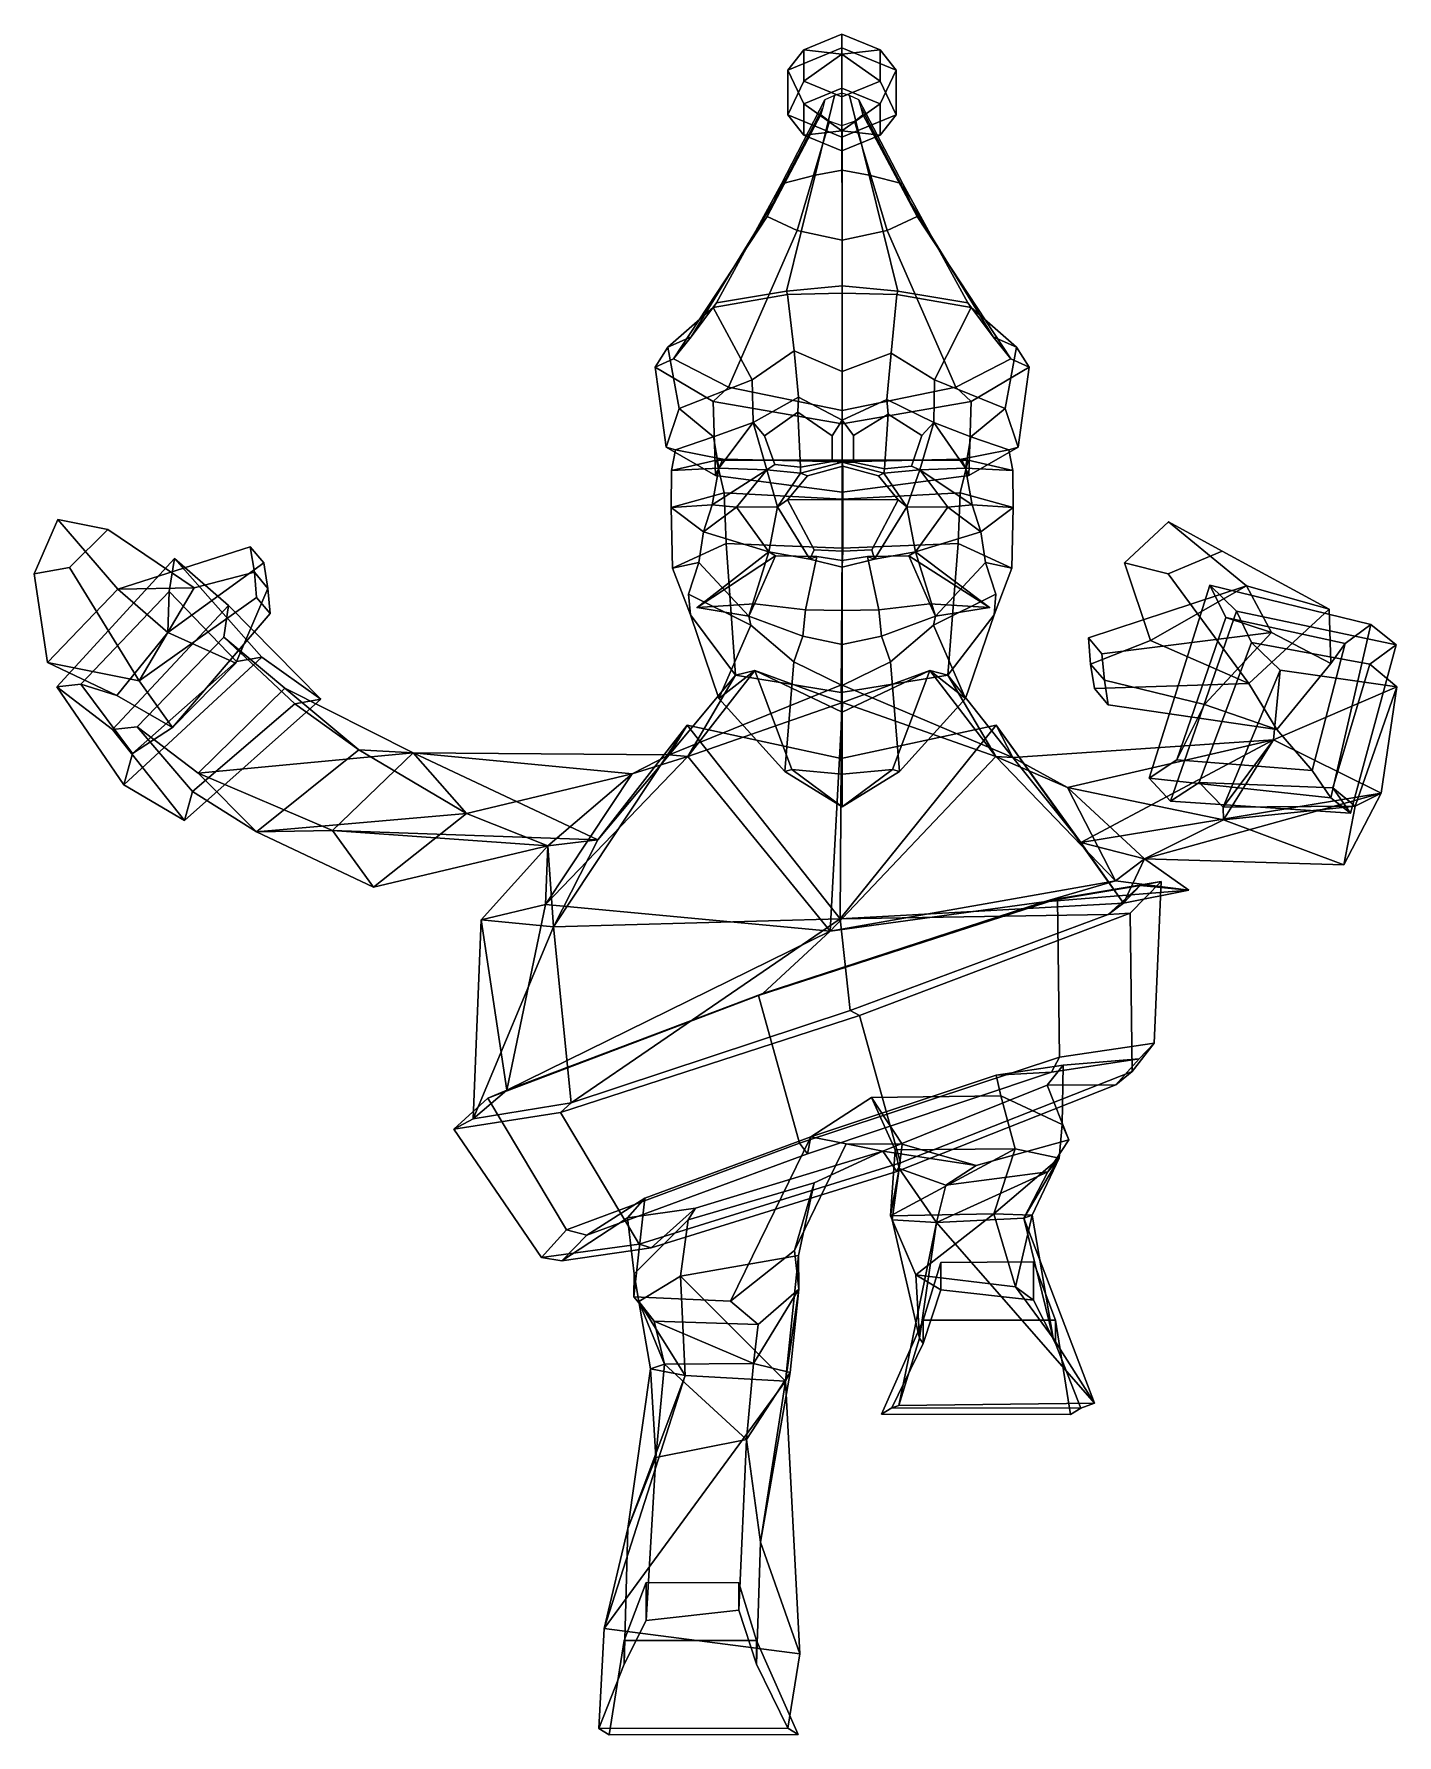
# Model space of a CAD drawing. Extents: x -288 to 196, y -153 to 451.
import ezdxf

# ---------------------------------------------------------------- set-up
doc = ezdxf.new("R2010")
doc.units = 0

msp = doc.modelspace()

# ---------------------------------------------------------------- linework, layer by layer
for p in [(-52.668579, 247.617767, 96.495125), (51.33799, 247.617767, 96.495125)]:
    msp.add_point(p)
for points in [[(-14.747749, 445.761719, -3.387651), (-1.138858, 451.35321, -8.332438), (-1.138855, 446.386841, -23.282644), (-20.384754, 438.479309, -16.289707)], [(-1.138861, 444.146057, 6.052904), (-1.138858, 451.35321, -8.332438), (-14.747749, 445.761719, -3.387651)], [(-1.138861, 444.146057, 6.052904), (12.470064, 445.761719, -3.38765), (-1.138858, 451.35321, -8.332438)], [(12.470064, 445.761719, -3.38765), (18.107038, 438.479309, -16.289709), (-1.138855, 446.386841, -23.282644), (-1.138858, 451.35321, -8.332438)], [(-20.384758, 422.664246, -2.303797), (-14.747752, 434.578796, 6.501842), (-14.747749, 445.761719, -3.387651), (-20.384754, 438.479309, -16.289707)], [(-14.747746, 426.564758, -25.095312), (-20.384754, 438.479309, -16.289707), (-1.138855, 446.386841, -23.282644), (-1.138853, 432.156189, -30.040098)], [(-14.747752, 434.578796, 6.501842), (-1.138861, 444.146057, 6.052904), (-14.747749, 445.761719, -3.387651)], [(-1.138862, 428.987366, 11.44659), (-1.138861, 444.146057, 6.052904), (-14.747752, 434.578796, 6.501842)], [(-1.138862, 428.987366, 11.44659), (12.470061, 434.578796, 6.501844), (-1.138861, 444.146057, 6.052904)], [(12.470061, 434.578796, 6.501844), (12.470064, 445.761719, -3.38765), (-1.138861, 444.146057, 6.052904)], [(12.470066, 426.564758, -25.09531), (-1.138853, 432.156189, -30.040098), (-1.138855, 446.386841, -23.282644), (18.107038, 438.479309, -16.289709)], [(18.107035, 422.664246, -2.303798), (18.107038, 438.479309, -16.289709), (12.470064, 445.761719, -3.38765), (12.470061, 434.578796, 6.501844)], [(-20.384758, 422.664246, -2.303797), (-20.384754, 438.479309, -16.289707), (-14.747746, 426.564758, -25.095312), (-14.747747, 415.381836, -15.205818)], [(18.107035, 422.664246, -2.303798), (12.470064, 415.381836, -15.205817), (12.470066, 426.564758, -25.09531), (18.107038, 438.479309, -16.289709)], [(-3.844269, 429.449036, 3.303799), (-7.18477, 428.023621, 1.674303), (-22.653879, 398.105835, 42.420883), (-10.72352, 401.213318, 48.494129)], [(-1.138861, 414.756775, 4.689116), (-1.138862, 428.987366, 11.44659), (-14.747752, 434.578796, 6.501842), (-20.384758, 422.664246, -2.303797)], [(-1.138864, 416.997437, -24.646378), (-14.747746, 426.564758, -25.095312), (-1.138853, 432.156189, -30.040098)], [(-1.148847, 430.280945, 4.254773), (-3.844269, 429.449036, 3.303799), (-10.72352, 401.213318, 48.494129), (-1.097013, 403.026855, 52.038467)], [(-1.148847, 430.280945, 4.254773), (-1.097013, 403.026855, 52.038467), (8.529494, 401.213318, 48.494129), (1.546575, 429.449036, 3.303799)], [(-1.138864, 416.997437, -24.646378), (-1.138853, 432.156189, -30.040098), (12.470066, 426.564758, -25.09531)], [(-1.138861, 414.756775, 4.689116), (18.107035, 422.664246, -2.303798), (12.470061, 434.578796, 6.501844), (-1.138862, 428.987366, 11.44659)], [(1.546575, 429.449036, 3.303799), (8.529494, 401.213318, 48.494129), (20.459852, 398.105835, 42.420883), (4.887075, 428.023621, 1.674304)], [(-7.934785, 425.087585, -1.681902), (-8.621446, 422.719299, -4.389161), (-27.784863, 386.542542, 19.821829), (-25.332506, 391.705383, 29.912014)], [(-7.18477, 428.023621, 1.674303), (-7.934785, 425.087585, -1.681902), (-25.332506, 391.705383, 29.912014), (-22.653879, 398.105835, 42.420883)], [(-14.747747, 415.381836, -15.205818), (-14.747746, 426.564758, -25.095312), (-1.138864, 416.997437, -24.646378)], [(12.470064, 415.381836, -15.205817), (-1.138864, 416.997437, -24.646378), (12.470066, 426.564758, -25.09531)], [(4.887075, 428.023621, 1.674304), (20.459852, 398.105835, 42.420883), (23.138477, 391.705383, 29.912016), (5.63709, 425.087585, -1.681902)], [(5.63709, 425.087585, -1.681902), (23.138477, 391.705383, 29.912016), (25.590841, 386.542542, 19.821831), (6.323752, 422.719299, -4.38916)], [(-8.621446, 422.719299, -4.389161), (-5.620501, 420.404175, -7.035555), (-17.067202, 381.495667, 9.958443), (-27.784863, 386.542542, 19.821829)], [(-1.138861, 414.756775, 4.689116), (-20.384758, 422.664246, -2.303797), (-14.747747, 415.381836, -15.205818), (-1.138857, 409.790405, -10.261071)], [(-5.620501, 420.404175, -7.035555), (-1.148848, 418.844543, -8.818427), (-1.097015, 378.095764, 3.31356), (-17.067202, 381.495667, 9.958443)], [(3.322804, 420.404175, -7.035554), (14.873173, 381.495667, 9.958444), (-1.097015, 378.095764, 3.31356), (-1.148848, 418.844543, -8.818427)], [(-1.138861, 414.756775, 4.689116), (-1.138857, 409.790405, -10.261071), (12.470064, 415.381836, -15.205817), (18.107035, 422.664246, -2.303798)], [(6.323752, 422.719299, -4.38916), (25.590841, 386.542542, 19.821831), (14.873173, 381.495667, 9.958444), (3.322804, 420.404175, -7.035554)], [(-1.138857, 409.790405, -10.261071), (-14.747747, 415.381836, -15.205818), (-1.138864, 416.997437, -24.646378)], [(-1.138857, 409.790405, -10.261071), (-1.138864, 416.997437, -24.646378), (12.470064, 415.381836, -15.205817)], [(-45.717583, 355.840546, 77.554733), (-20.857279, 360.020477, 89.832497), (-10.72352, 401.213318, 48.494129), (-22.653879, 398.105835, 42.420883)], [(-1.069016, 361.828613, 97.04435), (-1.097013, 403.026855, 52.038467), (-10.72352, 401.213318, 48.494129), (-20.857279, 360.020477, 89.832497)], [(-1.069016, 361.828613, 97.04435), (18.719244, 360.020477, 89.832497), (8.529494, 401.213318, 48.494129), (-1.097013, 403.026855, 52.038467)], [(43.579559, 355.840546, 77.554733), (20.459852, 398.105835, 42.420883), (8.529494, 401.213318, 48.494129), (18.719244, 360.020477, 89.832497)], [(-54.758118, 343.795868, 51.998314), (-45.717583, 355.840546, 77.554733), (-22.653879, 398.105835, 42.420883), (-25.332506, 391.705383, 29.912014)], [(52.620087, 343.795868, 51.998314), (23.138477, 391.705383, 29.912016), (20.459852, 398.105835, 42.420883), (43.579559, 355.840546, 77.554733)], [(-61.028057, 335.960693, 30.15493), (-54.758118, 343.795868, 51.998314), (-25.332506, 391.705383, 29.912014), (-27.784863, 386.542542, 19.821829)], [(58.890026, 335.960663, 30.154932), (25.590841, 386.542542, 19.821831), (23.138477, 391.705383, 29.912016), (52.620087, 343.795868, 51.998314)], [(-41.440144, 325.861786, 11.048038), (-61.028057, 335.960693, 30.15493), (-27.784863, 386.542542, 19.821829), (-17.067202, 381.495667, 9.958443)], [(-1.069017, 317.599823, -6.626317), (-41.440144, 325.861786, 11.048038), (-17.067202, 381.495667, 9.958443), (-1.097015, 378.095764, 3.31356)], [(-1.069017, 317.599823, -6.626317), (-1.097015, 378.095764, 3.31356), (14.873173, 381.495667, 9.958444), (39.302105, 325.861786, 11.048039)], [(39.302105, 325.861786, 11.048039), (14.873173, 381.495667, 9.958444), (25.590841, 386.542542, 19.821831), (58.890026, 335.960663, 30.154932)], [(-20.468615, 358.788269, 95.089874), (-20.857279, 360.020477, 89.832497), (-45.717583, 355.840546, 77.554733), (-46.959934, 354.136505, 82.608559)], [(-18.111788, 338.780548, 103.46283), (-20.468615, 358.788269, 95.089874), (-46.959934, 354.136505, 82.608559), (-33.052525, 328.480988, 94.219299)], [(-1.069016, 359.276642, 101.231583), (-1.069016, 361.828613, 97.04435), (-20.857279, 360.020477, 89.832497), (-20.468615, 358.788269, 95.089874)], [(-1.069017, 331.463074, 109.265305), (-1.069016, 359.276642, 101.231583), (-20.468615, 358.788269, 95.089874), (-18.111788, 338.780548, 103.46283)], [(-1.069017, 331.463074, 109.265305), (16.37748, 338.006409, 103.692444), (18.33058, 358.788269, 95.089874), (-1.069016, 359.276642, 101.231583)], [(-1.069016, 359.276642, 101.231583), (18.33058, 358.788269, 95.089874), (18.719244, 360.020477, 89.832497), (-1.069016, 361.828613, 97.04435)], [(16.37748, 338.006409, 103.692444), (31.78653, 328.480988, 94.219307), (44.821911, 354.136475, 82.608559), (18.33058, 358.788269, 95.089874)], [(18.33058, 358.788269, 95.089874), (44.821911, 354.136475, 82.608559), (43.579559, 355.840546, 77.554733), (18.719244, 360.020477, 89.832497)], [(-46.959934, 354.136505, 82.608559), (-45.717583, 355.840546, 77.554733), (-54.758118, 343.795868, 51.998314), (-63.056797, 340.102905, 54.190037)], [(-33.052525, 328.480988, 94.219299), (-46.959934, 354.136505, 82.608559), (-63.056797, 340.102905, 54.190037), (-59.009731, 318.334412, 77.345871)], [(31.78653, 328.480988, 94.219307), (56.871704, 318.334412, 77.345871), (60.918762, 340.102905, 54.190037), (44.821911, 354.136475, 82.608559)], [(44.821911, 354.136475, 82.608559), (60.918762, 340.102905, 54.190037), (52.620087, 343.795868, 51.998314), (43.579559, 355.840546, 77.554733)], [(-63.056797, 340.102905, 54.190037), (-54.758118, 343.795868, 51.998314), (-61.028057, 335.960693, 30.15493), (-67.582481, 332.978943, 29.309856)], [(-59.009731, 318.334412, 77.345871), (-63.056797, 340.102905, 54.190037), (-67.582481, 332.978943, 29.309856), (-63.583149, 304.574371, 42.081844)], [(-18.111788, 338.780548, 103.46283), (-33.052525, 328.480988, 94.219299), (-32.759815, 313.374146, 94.662704), (-16.543098, 322.322662, 106.206978)], [(-1.069017, 331.463074, 109.265305), (-18.111788, 338.780548, 103.46283), (-16.543098, 322.322662, 106.206978), (-1.069017, 314.173157, 108.67173)], [(60.918762, 340.102905, 54.190037), (65.444458, 332.978943, 29.309856), (58.890026, 335.960663, 30.154932), (52.620087, 343.795868, 51.998314)], [(56.871704, 318.334412, 77.345871), (61.445118, 304.574371, 42.081844), (65.444458, 332.978943, 29.309856), (60.918762, 340.102905, 54.190037)], [(-67.582481, 332.978943, 29.309856), (-61.028057, 335.960693, 30.15493), (-41.440144, 325.861786, 11.048038), (-46.968861, 320.814484, 8.572451)], [(-63.583149, 304.574371, 42.081844), (-67.582481, 332.978943, 29.309856), (-46.968861, 320.814484, 8.572451), (-46.073532, 294.512146, 17.78824)], [(-1.069017, 331.463074, 109.265305), (-1.069017, 314.173157, 108.67173), (14.808784, 321.521881, 106.252899), (16.37748, 338.006409, 103.692444)], [(16.37748, 338.006409, 103.692444), (14.808784, 321.521881, 106.252899), (31.493816, 313.374146, 94.662704), (31.78653, 328.480988, 94.219307)], [(65.444458, 332.978943, 29.309856), (44.830826, 320.814484, 8.572451), (39.302105, 325.861786, 11.048039), (58.890026, 335.960663, 30.154932)], [(61.445118, 304.574371, 42.081844), (43.935501, 294.512146, 17.78824), (44.830826, 320.814484, 8.572451), (65.444458, 332.978943, 29.309856)], [(-46.844193, 308.169922, 78.31768), (-32.759815, 313.374146, 94.662704), (-33.052525, 328.480988, 94.219299), (-59.009731, 318.334412, 77.345871)], [(44.706158, 308.169922, 78.31768), (56.871704, 318.334412, 77.345871), (31.78653, 328.480988, 94.219307), (31.493816, 313.374146, 94.662704)], [(-46.968861, 320.814484, 8.572451), (-41.440144, 325.861786, 11.048038), (-1.069017, 317.599823, -6.626317), (-1.069017, 312.838928, -9.962154)], [(-46.073532, 294.512146, 17.78824), (-46.968861, 320.814484, 8.572451), (-1.069017, 312.838928, -9.962154), (-1.069018, 288.616241, -1.082322)], [(-16.801947, 316.950287, 104.469688), (-16.543098, 322.322662, 106.206978), (-32.759815, 313.374146, 94.662704), (-28.739079, 308.581573, 94.654114)], [(-16.801947, 316.950287, 104.469688), (-4.654072, 308.5784, 106.095718), (-1.069017, 314.173157, 108.67173), (-16.543098, 322.322662, 106.206978)], [(43.935501, 294.512146, 17.78824), (-1.069018, 288.616241, -1.082322), (-1.069017, 312.838928, -9.962154), (44.830826, 320.814484, 8.572451)], [(44.830826, 320.814484, 8.572451), (-1.069017, 312.838928, -9.962154), (-1.069017, 317.599823, -6.626317), (39.302105, 325.861786, 11.048039)], [(15.315656, 316.255127, 104.268639), (14.808784, 321.521881, 106.252899), (-1.069017, 314.173157, 108.67173), (2.969175, 308.697662, 106.276031)], [(15.315656, 316.255127, 104.268639), (27.235001, 308.70105, 92.15062), (31.493816, 313.374146, 94.662704), (14.808784, 321.521881, 106.252899)], [(-59.009731, 318.334412, 77.345871), (-63.583149, 304.574371, 42.081844), (-60.277607, 303.565399, 41.778156), (-46.844193, 308.169922, 78.31768)], [(-15.902589, 297.457184, 102.64016), (-16.801947, 316.950287, 104.469688), (-28.739079, 308.581573, 94.654114), (-24.992077, 298.391724, 97.547935)], [(-4.654072, 308.5784, 106.095718), (-16.801947, 316.950287, 104.469688), (-15.902589, 297.457184, 102.64016), (-4.654072, 299.461121, 106.939919)], [(2.969175, 308.697662, 106.276031), (2.969175, 299.193054, 107.318275), (13.998642, 296.844788, 102.009949), (15.315656, 316.255127, 104.268639)], [(13.998642, 296.844788, 102.009949), (23.560966, 297.84082, 95.723228), (27.235001, 308.70105, 92.15062), (15.315656, 316.255127, 104.268639)], [(56.871704, 318.334412, 77.345871), (44.706158, 308.169922, 78.31768), (58.13958, 303.565399, 41.778156), (61.445118, 304.574371, 42.081844)], [(-44.871441, 297.111633, 78.655991), (-32.759815, 313.374146, 94.662704), (-46.844193, 308.169922, 78.31768)], [(-27.829548, 296.551025, 98.549278), (-32.759815, 313.374146, 94.662704), (-44.871441, 297.111633, 78.655991)], [(-24.992077, 298.391724, 97.547935), (-28.739079, 308.581573, 94.654114), (-32.759815, 313.374146, 94.662704), (-27.829548, 296.551025, 98.549278)], [(-4.654072, 299.461121, 106.939919), (-1.069017, 299.213715, 110.144325), (-1.069017, 314.173157, 108.67173), (-4.654072, 308.5784, 106.095718)], [(2.969175, 299.193054, 107.318275), (2.969175, 308.697662, 106.276031), (-1.069017, 314.173157, 108.67173), (-1.069017, 299.213715, 110.144325)], [(23.560966, 297.84082, 95.723228), (26.563551, 296.551025, 98.549278), (31.493816, 313.374146, 94.662704), (27.235001, 308.70105, 92.15062)], [(26.563551, 296.551025, 98.549278), (42.733402, 297.111633, 78.655991), (31.493816, 313.374146, 94.662704)], [(42.733402, 297.111633, 78.655991), (44.706158, 308.169922, 78.31768), (31.493816, 313.374146, 94.662704)], [(-63.583149, 304.574371, 42.081844), (-46.073532, 294.512146, 17.78824), (-43.487404, 300.243988, 15.735246), (-60.277607, 303.565399, 41.778156)], [(-46.844193, 308.169922, 78.31768), (-60.277607, 303.565399, 41.778156), (-61.782017, 296.295502, 42.462151), (-44.871441, 297.111633, 78.655991)], [(-61.782017, 296.295502, 42.462151), (-60.277607, 303.565399, 41.778156), (-43.487404, 300.243988, 15.735246), (-45.799767, 299.974884, 12.67251)], [(61.445118, 304.574371, 42.081844), (58.13958, 303.565399, 41.778156), (41.349373, 300.243988, 15.735247), (43.935501, 294.512146, 17.78824)], [(59.643982, 296.295532, 42.462151), (43.661728, 299.974915, 12.67251), (41.349373, 300.243988, 15.735247), (58.13958, 303.565399, 41.778156)], [(44.706158, 308.169922, 78.31768), (42.733402, 297.111633, 78.655991), (59.643982, 296.295532, 42.462151), (58.13958, 303.565399, 41.778156)], [(-61.803799, 283.101563, 44.641083), (-61.782017, 296.295502, 42.462151), (-45.799767, 299.974884, 12.67251), (-43.054989, 288.277832, 11.188781)], [(-44.871441, 297.111633, 78.655991), (-61.782017, 296.295502, 42.462151), (-61.803799, 283.101563, 44.641083), (-47.31321, 284.012482, 78.504814)], [(-47.31321, 284.012482, 78.504814), (-27.829548, 296.551025, 98.549278), (-44.871441, 297.111633, 78.655991)], [(-38.659233, 283.19574, 101.72583), (-27.829548, 296.551025, 98.549278), (-47.31321, 284.012482, 78.504814)], [(-46.073532, 294.512146, 17.78824), (-1.069018, 288.616241, -1.082322), (-1.069018, 299.3396, -1.298312), (-43.487404, 300.243988, 15.735246)], [(-45.799767, 299.974884, 12.67251), (-43.487404, 300.243988, 15.735246), (-1.069018, 299.3396, -1.298312), (-1.069017, 299.900726, -2.405132)], [(-43.054989, 288.277832, 11.188781), (-45.799767, 299.974884, 12.67251), (-1.069017, 299.900726, -2.405132), (-1.069017, 286.024506, -0.945824)], [(-38.659233, 283.19574, 101.72583), (-24.027473, 283.349091, 104.760262), (-27.829548, 296.551025, 98.549278)], [(-15.902589, 297.457184, 102.64016), (-24.992077, 298.391724, 97.547935), (-27.829548, 296.551025, 98.549278), (-15.869698, 295.270142, 104.835991)], [(-24.027473, 283.349091, 104.760262), (-15.869698, 295.270142, 104.835991), (-27.829548, 296.551025, 98.549278)], [(-0.810635, 286.010437, 128.666168), (-0.810635, 297.827362, 124.536148), (-13.43351, 294.393097, 121.01963), (-20.509838, 285.828766, 122.216965)], [(-15.902589, 297.457184, 102.64016), (-15.869698, 295.270142, 104.835991), (-1.069017, 299.213715, 110.144325), (-4.654072, 299.461121, 106.939919)], [(-0.810635, 297.827362, 124.536148), (-1.069017, 299.213715, 110.144325), (-15.869698, 295.270142, 104.835991), (-13.43351, 294.393097, 121.01963)], [(43.935501, 294.512146, 17.78824), (41.349373, 300.243988, 15.735247), (-1.069018, 299.3396, -1.298312), (-1.069018, 288.616241, -1.082322)], [(43.661728, 299.974915, 12.67251), (-1.069017, 299.900726, -2.405132), (-1.069018, 299.3396, -1.298312), (41.349373, 300.243988, 15.735247)], [(40.916954, 288.277832, 11.188781), (-1.069017, 286.024506, -0.945824), (-1.069017, 299.900726, -2.405132), (43.661728, 299.974915, 12.67251)], [(-0.810635, 297.827362, 124.536148), (11.812237, 294.393097, 121.01963), (13.731661, 295.270142, 104.835991), (-1.069017, 299.213715, 110.144325)], [(13.998642, 296.844788, 102.009949), (2.969175, 299.193054, 107.318275), (-1.069017, 299.213715, 110.144325), (13.731661, 295.270142, 104.835991)], [(-0.810635, 286.010437, 128.666168), (18.888565, 285.828766, 122.216965), (11.812237, 294.393097, 121.01963), (-0.810635, 297.827362, 124.536148)], [(13.998642, 296.844788, 102.009949), (13.731661, 295.270142, 104.835991), (26.563551, 296.551025, 98.549278), (23.560966, 297.84082, 95.723228)], [(21.889439, 283.349091, 104.760262), (26.563551, 296.551025, 98.549278), (13.731661, 295.270142, 104.835991)], [(36.521198, 283.19574, 101.72583), (26.563551, 296.551025, 98.549278), (21.889439, 283.349091, 104.760262)], [(45.175179, 284.012482, 78.504814), (42.733402, 297.111633, 78.655991), (26.563551, 296.551025, 98.549278)], [(36.521198, 283.19574, 101.72583), (45.175179, 284.012482, 78.504814), (26.563551, 296.551025, 98.549278)], [(59.665768, 283.101593, 44.641083), (40.916954, 288.277832, 11.188781), (43.661728, 299.974915, 12.67251), (59.643982, 296.295532, 42.462151)], [(42.733402, 297.111633, 78.655991), (45.175179, 284.012482, 78.504814), (59.665768, 283.101593, 44.641083), (59.643982, 296.295532, 42.462151)], [(-20.509838, 285.828766, 122.216965), (-13.43351, 294.393097, 121.01963), (-15.869698, 295.270142, 104.835991), (-24.027473, 283.349091, 104.760262)], [(18.888565, 285.828766, 122.216965), (21.889439, 283.349091, 104.760262), (13.731661, 295.270142, 104.835991), (11.812237, 294.393097, 121.01963)], [(-61.367443, 261.547302, 46.003769), (-61.803799, 283.101563, 44.641083), (-43.054989, 288.277832, 11.188781), (-42.262272, 270.290161, 14.099627)], [(-42.262272, 270.290161, 14.099627), (-43.054989, 288.277832, 11.188781), (-1.069017, 286.024506, -0.945824), (-1.069017, 268.664459, 3.485335)], [(-11.08551, 268.08078, 117.381271), (-20.509838, 285.828766, 122.216965), (-24.027473, 283.349091, 104.760262), (-12.535479, 264.762024, 104.511536)], [(-0.810635, 267.559296, 122.611298), (-0.810635, 286.010437, 128.666168), (-20.509838, 285.828766, 122.216965), (-11.08551, 268.08078, 117.381271)], [(40.124237, 270.290161, 14.099627), (-1.069017, 268.664459, 3.485335), (-1.069017, 286.024506, -0.945824), (40.916954, 288.277832, 11.188781)], [(-0.810635, 267.559296, 122.611298), (9.464239, 268.08078, 117.381271), (18.888565, 285.828766, 122.216965), (-0.810635, 286.010437, 128.666168)], [(9.464239, 268.08078, 117.381271), (10.397443, 264.762024, 104.511536), (21.889439, 283.349091, 104.760262), (18.888565, 285.828766, 122.216965)], [(59.229416, 261.547302, 46.003769), (40.124237, 270.290161, 14.099627), (40.916954, 288.277832, 11.188781), (59.665768, 283.101593, 44.641083)], [(-275.769165, 261.802704, 198.19313), (-262.103607, 275.246155, 195.602539), (-279.905426, 278.871155, 184.102692), (-288.344147, 259.531281, 178.596954)], [(-288.344147, 259.531281, 178.596954), (-279.905426, 278.871155, 184.102692), (-258.574219, 254.056427, 123.275063), (-283.584869, 228.08551, 127.684525)], [(-262.103607, 275.246155, 195.602539), (-231.450821, 254.609863, 155.16098), (-258.574219, 254.056427, 123.275063), (-279.905426, 278.871155, 184.102692)], [(-47.31321, 284.012482, 78.504814), (-61.803799, 283.101563, 44.641083), (-50.379284, 274.489105, 77.948036)], [(-51.985027, 263.559204, 78.12674), (-50.379284, 274.489105, 77.948036), (-61.803799, 283.101563, 44.641083), (-61.367443, 261.547302, 46.003769)], [(-50.379284, 274.489105, 77.948036), (-38.659233, 283.19574, 101.72583), (-47.31321, 284.012482, 78.504814)], [(-27.162613, 267.382416, 98.608398), (-38.659233, 283.19574, 101.72583), (-50.379284, 274.489105, 77.948036)], [(-27.162613, 267.382416, 98.608398), (-24.027473, 283.349091, 104.760262), (-38.659233, 283.19574, 101.72583)], [(-12.535479, 264.762024, 104.511536), (-24.027473, 283.349091, 104.760262), (-27.162613, 267.382416, 98.608398)], [(10.397443, 264.762024, 104.511536), (25.024578, 267.382416, 98.608398), (21.889439, 283.349091, 104.760262)], [(25.024578, 267.382416, 98.608398), (36.521198, 283.19574, 101.72583), (21.889439, 283.349091, 104.760262)], [(25.024578, 267.382416, 98.608398), (48.241253, 274.489105, 77.948036), (36.521198, 283.19574, 101.72583)], [(48.241253, 274.489105, 77.948036), (45.175179, 284.012482, 78.504814), (36.521198, 283.19574, 101.72583)], [(45.175179, 284.012482, 78.504814), (48.241253, 274.489105, 77.948036), (59.665768, 283.101593, 44.641083)], [(49.846996, 263.559204, 78.12674), (59.229416, 261.547302, 46.003769), (59.665768, 283.101593, 44.641083), (48.241253, 274.489105, 77.948036)], [(-275.769165, 261.802704, 198.19313), (-250.907883, 221.553528, 147.986649), (-231.450821, 254.609863, 155.16098), (-262.103607, 275.246155, 195.602539)], [(-51.985027, 263.559204, 78.12674), (-34.270622, 244.556458, 104.917747), (-27.162613, 267.382416, 98.608398), (-50.379284, 274.489105, 77.948036)], [(49.846996, 263.559204, 78.12674), (48.241253, 274.489105, 77.948036), (25.024578, 267.382416, 98.608398), (32.132587, 244.556458, 104.917747)], [(114.81337, 259.533447, 195.054016), (133.997208, 267.580902, 184.352692), (114.962326, 277.994202, 182.163727), (99.242805, 263.477661, 184.275085)], [(99.242805, 263.477661, 184.275085), (114.962326, 277.994202, 182.163727), (142.657928, 255.247375, 123.118614), (108.576363, 235.914459, 137.862564)], [(133.997208, 267.580902, 184.352692), (172.062271, 246.956665, 142.768356), (142.657928, 255.247375, 123.118614), (114.962326, 277.994202, 182.163727)], [(-211.473557, 269.196808, 155.876053), (-206.619278, 263.474396, 145.333176), (-240.815399, 238.679932, 94.680847), (-258.574219, 254.056427, 123.275063)], [(-209.94931, 260.117035, 162.548706), (-211.473557, 269.196808, 155.876053), (-258.574219, 254.056427, 123.275063), (-231.450821, 254.609863, 155.16098)], [(-209.94931, 260.117035, 162.548706), (-205.202423, 254.349243, 151.958649), (-206.619278, 263.474396, 145.333176), (-211.473557, 269.196808, 155.876053)], [(-55.038902, 244.935669, 50.112881), (-61.367443, 261.547302, 46.003769), (-42.262272, 270.290161, 14.099627), (-39.009762, 223.490479, 31.855993)], [(-24.796423, 265.961761, 112.608627), (-27.162613, 267.382416, 98.608398), (-52.668579, 247.617767, 96.495125)], [(-52.668579, 247.617767, 96.495125), (-27.162613, 267.382416, 98.608398), (-34.270622, 244.556458, 104.917747)], [(-32.273624, 248.913055, 115.00264), (-24.796423, 265.961761, 112.608627), (-52.668579, 247.617767, 96.495125)], [(-39.009762, 223.490479, 31.855993), (-42.262272, 270.290161, 14.099627), (-1.069017, 268.664459, 3.485335), (-1.403216, 217.401123, 8.88728)], [(-10.099052, 265.699493, 112.725739), (-24.796423, 265.961761, 112.608627), (-32.273624, 248.913055, 115.00264), (-14.060005, 246.721741, 123.670204)], [(-24.796423, 265.961761, 112.608627), (-10.099052, 265.699493, 112.725739), (-12.535479, 264.762024, 104.511536), (-27.162613, 267.382416, 98.608398)], [(-0.810635, 267.559296, 122.611298), (-11.08551, 268.08078, 117.381271), (-12.535479, 264.762024, 104.511536), (-1.069017, 261.97467, 110.43103)], [(36.4743, 223.490479, 31.855993), (-1.403216, 217.401123, 8.88728), (-1.069017, 268.664459, 3.485335), (40.124237, 270.290161, 14.099627)], [(-0.810635, 267.559296, 122.611298), (-1.069017, 261.97467, 110.43103), (10.397443, 264.762024, 104.511536), (9.464239, 268.08078, 117.381271)], [(22.658388, 265.961761, 112.608627), (25.024578, 267.382416, 98.608398), (10.397443, 264.762024, 104.511536), (7.961018, 265.699493, 112.725739)], [(7.961018, 265.699493, 112.725739), (11.921968, 246.721741, 123.670204), (30.13559, 248.913055, 115.00264), (22.658388, 265.961761, 112.608627)], [(22.658388, 265.961761, 112.608627), (51.33799, 247.617767, 96.495125), (25.024578, 267.382416, 98.608398)], [(30.13559, 248.913055, 115.00264), (51.33799, 247.617767, 96.495125), (22.658388, 265.961761, 112.608627)], [(51.33799, 247.617767, 96.495125), (32.132587, 244.556458, 104.917747), (25.024578, 267.382416, 98.608398)], [(52.900867, 244.935669, 50.112881), (36.4743, 223.490479, 31.855993), (40.124237, 270.290161, 14.099627), (59.229416, 261.547302, 46.003769)], [(114.81337, 259.533447, 195.054016), (143.522354, 220.534424, 145.925156), (172.062271, 246.956665, 142.768356), (133.997208, 267.580902, 184.352692)], [(-275.769165, 261.802704, 198.19313), (-288.344147, 259.531281, 178.596954), (-283.584869, 228.08551, 127.684525), (-250.907883, 221.553528, 147.986649)], [(-280.203278, 219.366577, 78.364578), (-238.446838, 265.026306, 84.359428), (-219.163513, 248.265076, 64.442665), (-260.411713, 204.246582, 56.531212)], [(-280.203278, 219.366577, 78.364578), (-271.640839, 220.357666, 85.811096), (-240.293137, 253.273956, 90.974953), (-238.446838, 265.026306, 84.359428)], [(-209.199234, 251.145508, 168.840729), (-209.94931, 260.117035, 162.548706), (-231.450821, 254.609863, 155.16098), (-250.907883, 221.553528, 147.986649)], [(-205.202423, 254.349243, 151.958649), (-216.614319, 227.844574, 116.66465), (-240.815399, 238.679932, 94.680847), (-206.619278, 263.474396, 145.333176)], [(-207.312332, 229.918701, 140.248749), (-238.446838, 265.026306, 84.359428), (-240.293137, 253.273956, 90.974953), (-216.42041, 228.351715, 132.693039)], [(-186.329834, 214.97113, 119.426476), (-219.163513, 248.265076, 64.442665), (-238.446838, 265.026306, 84.359428), (-207.312332, 229.918701, 140.248749)], [(-209.199234, 251.145508, 168.840729), (-204.340591, 245.40213, 158.262619), (-205.202423, 254.349243, 151.958649), (-209.94931, 260.117035, 162.548706)], [(-55.038902, 244.935669, 50.112881), (-55.708252, 252.301147, 81.29702), (-51.985027, 263.559204, 78.12674), (-61.367443, 261.547302, 46.003769)], [(-51.985027, 263.559204, 78.12674), (-55.708252, 252.301147, 81.29702), (-33.587452, 241.334717, 95.906563), (-34.270622, 244.556458, 104.917747)], [(-14.060005, 246.721741, 123.670204), (-1.069017, 246.51825, 124.353912), (-1.069017, 264.285461, 115.474304), (-10.099052, 265.699493, 112.725739)], [(-1.069017, 264.285461, 115.474304), (-1.069017, 261.97467, 110.43103), (-12.535479, 264.762024, 104.511536), (-10.099052, 265.699493, 112.725739)], [(11.921968, 246.721741, 123.670204), (7.961018, 265.699493, 112.725739), (-1.069017, 264.285461, 115.474304), (-1.069017, 246.51825, 124.353912)], [(-1.069017, 264.285461, 115.474304), (7.961018, 265.699493, 112.725739), (10.397443, 264.762024, 104.511536), (-1.069017, 261.97467, 110.43103)], [(49.846996, 263.559204, 78.12674), (32.132587, 244.556458, 104.917747), (31.449415, 241.334717, 95.906563), (53.570225, 252.301147, 81.29702)], [(52.900867, 244.935669, 50.112881), (59.229416, 261.547302, 46.003769), (49.846996, 263.559204, 78.12674), (53.570225, 252.301147, 81.29702)], [(114.81337, 259.533447, 195.054016), (99.242805, 263.477661, 184.275085), (108.576363, 235.914459, 137.862564), (143.522354, 220.534424, 145.925156)], [(-283.584869, 228.08551, 127.684525), (-258.574219, 254.056427, 123.275063), (-240.815399, 238.679932, 94.680847), (-258.862518, 216.339233, 97.815727)], [(-204.340591, 245.40213, 158.262619), (-239.160172, 204.954956, 117.534859), (-216.614319, 227.844574, 116.66465), (-205.202423, 254.349243, 151.958649)], [(86.464455, 236.825989, 126.78949), (142.657928, 255.247375, 123.118614), (151.533401, 238.677826, 95.590393), (91.247467, 231.080444, 116.226669)], [(87.240479, 227.503143, 133.252609), (108.576363, 235.914459, 137.862564), (142.657928, 255.247375, 123.118614), (86.464455, 236.825989, 126.78949)], [(115.685158, 178.808197, 86.129944), (108.016624, 186.955139, 117.308189), (129.669708, 255.578156, 105.161583), (139.085342, 246.270813, 75.595001)], [(108.016624, 186.955139, 117.308189), (117.946182, 193.494995, 118.373848), (135.32196, 244.017334, 109.598999), (129.669708, 255.578156, 105.161583)], [(186.848862, 241.53363, 125.102592), (195.805389, 234.278442, 94.051697), (139.085342, 246.270813, 75.595001), (129.669708, 255.578156, 105.161583)], [(186.848862, 241.53363, 125.102592), (129.669708, 255.578156, 105.161583), (135.32196, 244.017334, 109.598999), (177.667572, 234.842316, 124.278702)], [(172.062271, 246.956665, 142.768356), (172.642227, 227.663879, 112.87365), (151.533401, 238.677826, 95.590393), (142.657928, 255.247375, 123.118614)], [(-258.862518, 216.339233, 97.815727), (-240.815399, 238.679932, 94.680847), (-240.293137, 253.273956, 90.974953), (-271.640839, 220.357666, 85.811096)], [(-260.411713, 204.246582, 56.531212), (-219.163513, 248.265076, 64.442665), (-220.864258, 237.057007, 70.808945), (-251.729446, 205.216736, 64.106773)], [(-209.199234, 251.145508, 168.840729), (-250.907883, 221.553528, 147.986649), (-239.160172, 204.954956, 117.534859), (-204.340591, 245.40213, 158.262619)], [(-216.614319, 227.844574, 116.66465), (-216.42041, 228.351715, 132.693039), (-240.293137, 253.273956, 90.974953), (-240.815399, 238.679932, 94.680847)], [(-186.329834, 214.97113, 119.426476), (-195.606812, 213.3414, 111.7547), (-220.864258, 237.057007, 70.808945), (-219.163513, 248.265076, 64.442665)], [(-33.587452, 241.334717, 95.906563), (-55.708252, 252.301147, 81.29702), (-55.038902, 244.935669, 50.112881), (-44.960835, 215.288208, 66.107307)], [(-34.270622, 244.556458, 104.917747), (-32.273624, 248.913055, 115.00264), (-52.668579, 247.617767, 96.495125)], [(-14.060005, 246.721741, 123.670204), (-32.273624, 248.913055, 115.00264), (-34.270622, 244.556458, 104.917747), (-15.061632, 237.422699, 113.76458)], [(11.921968, 246.721741, 123.670204), (12.923595, 237.422699, 113.76458), (32.132587, 244.556458, 104.917747), (30.13559, 248.913055, 115.00264)], [(32.132587, 244.556458, 104.917747), (51.33799, 247.617767, 96.495125), (30.13559, 248.913055, 115.00264)], [(31.449415, 241.334717, 95.906563), (42.8228, 215.288208, 66.107307), (52.900867, 244.935669, 50.112881), (53.570225, 252.301147, 81.29702)], [(-44.960835, 215.288208, 66.107307), (-55.038902, 244.935669, 50.112881), (-39.009762, 223.490479, 31.855993), (-32.124359, 225.22522, 60.032959)], [(-18.243927, 228.271179, 115.812431), (-15.061632, 237.422699, 113.76458), (-34.270622, 244.556458, 104.917747), (-33.587452, 241.334717, 95.906563)], [(-1.069017, 246.51825, 124.353912), (-14.060005, 246.721741, 123.670204), (-15.061632, 237.422699, 113.76458), (-1.069017, 234.455902, 119.235947)], [(-1.069017, 246.51825, 124.353912), (-1.069017, 234.455902, 119.235947), (12.923595, 237.422699, 113.76458), (11.921968, 246.721741, 123.670204)], [(16.105888, 228.271179, 115.812431), (31.449415, 241.334717, 95.906563), (32.132587, 244.556458, 104.917747), (12.923595, 237.422699, 113.76458)], [(42.8228, 215.288208, 66.107307), (30.063101, 225.22522, 60.032959), (36.4743, 223.490479, 31.855993), (52.900867, 244.935669, 50.112881)], [(115.685158, 178.808197, 86.129944), (139.085342, 246.270813, 75.595001), (144.413681, 235.190643, 79.823685), (125.809547, 185.431335, 87.227821)], [(127.768745, 213.083801, 100.30571), (151.533401, 238.677826, 95.590393), (135.32196, 244.017334, 109.598999), (117.946182, 193.494995, 118.373848)], [(172.642227, 227.663879, 112.87365), (177.667572, 234.842316, 124.278702), (135.32196, 244.017334, 109.598999), (151.533401, 238.677826, 95.590393)], [(195.805389, 234.278442, 94.051697), (186.506683, 227.454224, 93.229149), (144.413681, 235.190643, 79.823685), (139.085342, 246.270813, 75.595001)], [(143.522354, 220.534424, 145.925156), (153.475113, 204.25531, 118.60672), (172.642227, 227.663879, 112.87365), (172.062271, 246.956665, 142.768356)], [(-251.729446, 205.216736, 64.106773), (-220.864258, 237.057007, 70.808945), (-199.156097, 218.937439, 48.277103), (-230.014435, 188.704224, 40.436428)], [(-199.156097, 218.937439, 48.277103), (-220.864258, 237.057007, 70.808945), (-195.606812, 213.3414, 111.7547), (-172.907852, 196.971313, 88.919716)], [(-21.429052, 189.286682, 97.859222), (-18.243927, 228.271179, 115.812431), (-33.587452, 241.334717, 95.906563), (-44.960835, 215.288208, 66.107307)], [(-1.069017, 219.92572, 122.178642), (-1.069017, 234.455902, 119.235947), (-15.061632, 237.422699, 113.76458), (-18.243927, 228.271179, 115.812431)], [(-1.069017, 219.92572, 122.178642), (16.105888, 228.271179, 115.812431), (12.923595, 237.422699, 113.76458), (-1.069017, 234.455902, 119.235947)], [(19.291016, 189.286682, 97.859222), (42.8228, 215.288208, 66.107307), (31.449415, 241.334717, 95.906563), (16.105888, 228.271179, 115.812431)], [(87.240479, 227.503143, 133.252609), (86.464455, 236.825989, 126.78949), (91.247467, 231.080444, 116.226669), (92.144745, 221.786438, 122.706627)], [(88.670738, 218.752594, 139.735107), (143.522354, 220.534424, 145.925156), (108.576363, 235.914459, 137.862564), (87.240479, 227.503143, 133.252609)], [(92.144745, 221.786438, 122.706627), (91.247467, 231.080444, 116.226669), (151.533401, 238.677826, 95.590393), (127.768745, 213.083801, 100.30571)], [(172.636475, 179.958008, 137.622284), (186.848862, 241.53363, 125.102592), (177.667572, 234.842316, 124.278702), (165.953842, 189.616211, 133.381104)], [(179.596008, 174.542511, 104.608757), (195.805389, 234.278442, 94.051697), (186.848862, 241.53363, 125.102592), (172.636475, 179.958008, 137.622284)], [(-234.827194, 171.942993, 103.907219), (-186.329834, 214.97113, 119.426476), (-207.312332, 229.918701, 140.248749), (-256.442993, 184.624146, 127.136551)], [(-256.442993, 184.624146, 127.136551), (-207.312332, 229.918701, 140.248749), (-216.42041, 228.351715, 132.693039), (-253.384232, 195.669342, 122.179344)], [(154.572083, 225.3284, 46.555233), (134.385223, 176.637207, 53.260509), (125.809547, 185.431335, 87.227821), (144.413681, 235.190643, 79.823685)], [(186.506683, 227.454224, 93.229149), (196.146515, 219.396851, 59.367054), (154.572083, 225.3284, 46.555233), (144.413681, 235.190643, 79.823685)], [(153.475113, 204.25531, 118.60672), (165.953842, 189.616211, 133.381104), (177.667572, 234.842316, 124.278702), (172.642227, 227.663879, 112.87365)], [(179.596008, 174.542511, 104.608757), (173.397125, 183.476135, 100.680984), (186.506683, 227.454224, 93.229149), (195.805389, 234.278442, 94.051697)], [(-250.907883, 221.553528, 147.986649), (-283.584869, 228.08551, 127.684525), (-258.862518, 216.339233, 97.815727), (-239.160172, 204.954956, 117.534859)], [(-239.160172, 204.954956, 117.534859), (-253.384232, 195.669342, 122.179344), (-216.42041, 228.351715, 132.693039), (-216.614319, 227.844574, 116.66465)], [(-55.961658, 194.65387, 59.291286), (-32.124359, 225.22522, 60.032959), (-39.009762, 223.490479, 31.855993)], [(-0.992238, 213.816345, 67.180084), (-32.124359, 225.22522, 60.032959), (-55.961658, 194.65387, 59.291286)], [(-21.429052, 189.286682, 97.859222), (-44.960835, 215.288208, 66.107307), (-32.124359, 225.22522, 60.032959), (-19.010107, 189.978943, 81.952538)], [(-19.010107, 189.978943, 81.952538), (-32.124359, 225.22522, 60.032959), (-1.069017, 210.3815, 56.009388), (-1.069017, 188.344818, 77.656464)], [(-1.069017, 210.3815, 56.009388), (-32.124359, 225.22522, 60.032959), (-0.992238, 213.816345, 67.180084)], [(-1.069017, 176.769531, 101.101158), (-1.069017, 219.92572, 122.178642), (-18.243927, 228.271179, 115.812431), (-21.429052, 189.286682, 97.859222)], [(-1.069017, 176.769531, 101.101158), (19.291016, 189.286682, 97.859222), (16.105888, 228.271179, 115.812431), (-1.069017, 219.92572, 122.178642)], [(16.87207, 189.978943, 81.952538), (-1.069017, 188.344818, 77.656464), (-1.069017, 210.3815, 56.009388), (30.063101, 225.22522, 60.032959)], [(-1.069017, 210.3815, 56.009388), (-0.992238, 213.816345, 67.180084), (30.063101, 225.22522, 60.032959)], [(-0.992238, 213.816345, 67.180084), (53.588142, 194.65387, 59.291286), (30.063101, 225.22522, 60.032959)], [(19.291016, 189.286682, 97.859222), (16.87207, 189.978943, 81.952538), (30.063101, 225.22522, 60.032959), (42.8228, 215.288208, 66.107307)], [(53.588142, 194.65387, 59.291286), (36.4743, 223.490479, 31.855993), (30.063101, 225.22522, 60.032959)], [(88.670738, 218.752594, 139.735107), (87.240479, 227.503143, 133.252609), (92.144745, 221.786438, 122.706627), (93.47892, 212.992828, 129.142883)], [(134.385223, 176.637207, 53.260509), (154.572083, 225.3284, 46.555233), (152.297348, 200.571838, -0.010785)], [(196.146515, 219.396851, 59.367054), (152.297348, 200.571838, -0.010785), (154.572083, 225.3284, 46.555233)], [(181.300339, 176.956696, 65.960335), (196.146515, 219.396851, 59.367054), (186.506683, 227.454224, 93.229149), (173.397125, 183.476135, 100.680984)], [(-256.442993, 184.624146, 127.136551), (-253.384232, 195.669342, 122.179344), (-271.640839, 220.357666, 85.811096), (-280.203278, 219.366577, 78.364578)], [(-234.827194, 171.942993, 103.907219), (-256.442993, 184.624146, 127.136551), (-280.203278, 219.366577, 78.364578), (-260.411713, 204.246582, 56.531212)], [(-239.160172, 204.954956, 117.534859), (-258.862518, 216.339233, 97.815727), (-271.640839, 220.357666, 85.811096), (-253.384232, 195.669342, 122.179344)], [(-230.014435, 188.704224, 40.436428), (-199.156097, 218.937439, 48.277103), (-153.522995, 195.999573, 30.781908)], [(-172.907852, 196.971313, 88.919716), (-153.522995, 195.999573, 30.781908), (-199.156097, 218.937439, 48.277103)], [(-1.355343, 220.147827, 5.078217), (-62.558891, 195.208527, 0.337515), (-39.009762, 223.490479, 31.855993), (-1.403216, 217.401123, 8.88728)], [(-62.558891, 195.208527, 0.337515), (-55.961658, 194.65387, 59.291286), (-39.009762, 223.490479, 31.855993)], [(-1.355343, 220.147827, 5.078217), (-1.395687, 193.965393, -46.094997), (-56.148315, 205.809387, -36.493587), (-62.558891, 195.208527, 0.337515)], [(-1.403216, 217.401123, 8.88728), (36.4743, 223.490479, 31.855993), (59.583519, 194.241791, 1.914148), (-1.355343, 220.147827, 5.078217)], [(-1.355343, 220.147827, 5.078217), (59.583519, 194.241791, 1.914148), (53.668697, 205.809387, -36.493587), (-1.395687, 193.965393, -46.094997)], [(59.583519, 194.241791, 1.914148), (36.4743, 223.490479, 31.855993), (53.588142, 194.65387, 59.291286)], [(88.670738, 218.752594, 139.735107), (93.47892, 212.992828, 129.142883), (153.475113, 204.25531, 118.60672), (143.522354, 220.534424, 145.925156)], [(93.47892, 212.992828, 129.142883), (92.144745, 221.786438, 122.706627), (127.768745, 213.083801, 100.30571), (153.475113, 204.25531, 118.60672)], [(196.146515, 219.396851, 59.367054), (190.472488, 181.608276, -9.213048), (152.297348, 200.571838, -0.010785)], [(181.300339, 176.956696, 65.960335), (190.472488, 181.608276, -9.213048), (196.146515, 219.396851, 59.367054)], [(-234.827194, 171.942993, 103.907219), (-231.984314, 182.170593, 99.327042), (-195.606812, 213.3414, 111.7547), (-186.329834, 214.97113, 119.426476)], [(-172.907852, 196.971313, 88.919716), (-195.606812, 213.3414, 111.7547), (-231.984314, 182.170593, 99.327042), (-209.262115, 167.837738, 75.062683)], [(-5.289701, 132.582275, 116.460648), (-0.992238, 213.816345, 67.180084), (-55.961658, 194.65387, 59.291286)], [(-5.289701, 132.582275, 116.460648), (53.588142, 194.65387, 59.291286), (-0.992238, 213.816345, 67.180084)], [(153.475113, 204.25531, 118.60672), (127.768745, 213.083801, 100.30571), (117.946182, 193.494995, 118.373848), (165.953842, 189.616211, 133.381104)], [(-103.721107, 134.141296, -69.640663), (-56.148315, 205.809387, -36.493587), (-1.752628, 136.937469, -101.713516)], [(-103.721107, 134.141296, -69.640663), (-87.907181, 165.00531, -27.065916), (-56.148315, 205.809387, -36.493587)], [(-87.907181, 165.00531, -27.065916), (-62.558891, 195.208527, 0.337515), (-56.148315, 205.809387, -36.493587)], [(-1.752628, 136.937469, -101.713516), (-56.148315, 205.809387, -36.493587), (-1.395687, 193.965393, -46.094997)], [(98.966904, 142.572876, -65.208809), (-1.752628, 136.937469, -101.713516), (53.668697, 205.809387, -36.493587)], [(-1.752628, 136.937469, -101.713516), (-1.395687, 193.965393, -46.094997), (53.668697, 205.809387, -36.493587)], [(83.726173, 164.137146, -28.19249), (53.668697, 205.809387, -36.493587), (59.583519, 194.241791, 1.914148)], [(98.966904, 142.572876, -65.208809), (53.668697, 205.809387, -36.493587), (83.726173, 164.137146, -28.19249)], [(-234.827194, 171.942993, 103.907219), (-260.411713, 204.246582, 56.531212), (-251.729446, 205.216736, 64.106773), (-231.984314, 182.170593, 99.327042)], [(-209.262115, 167.837738, 75.062683), (-231.984314, 182.170593, 99.327042), (-251.729446, 205.216736, 64.106773), (-230.014435, 188.704224, 40.436428)], [(79.000298, 183.609283, 48.176323), (152.297348, 200.571838, -0.010785), (59.583519, 194.241791, 1.914148)], [(83.726173, 164.137146, -28.19249), (59.583519, 194.241791, 1.914148), (152.297348, 200.571838, -0.010785)], [(79.000298, 183.609283, 48.176323), (134.480087, 172.183105, 41.030998), (152.297348, 200.571838, -0.010785)], [(83.726173, 164.137146, -28.19249), (152.297348, 200.571838, -0.010785), (190.472488, 181.608276, -9.213048)], [(134.385223, 176.637207, 53.260509), (152.297348, 200.571838, -0.010785), (134.480087, 172.183105, 41.030998)], [(-230.014435, 188.704224, 40.436428), (-153.522995, 195.999573, 30.781908), (-182.292084, 168.33136, 25.676243)], [(-209.262115, 167.837738, 75.062683), (-134.57222, 174.413452, 69.300568), (-172.907852, 196.971313, 88.919716)], [(-87.907181, 165.00531, -27.065916), (-182.292084, 168.33136, 25.676243), (-153.522995, 195.999573, 30.781908)], [(-172.907852, 196.971313, 88.919716), (-134.57222, 174.413452, 69.300568), (-153.522995, 195.999573, 30.781908)], [(-75.682884, 188.432556, 47.920147), (-62.558891, 195.208527, 0.337515), (-153.522995, 195.999573, 30.781908)], [(-75.682884, 188.432556, 47.920147), (-153.522995, 195.999573, 30.781908), (-134.57222, 174.413452, 69.300568)], [(-87.907181, 165.00531, -27.065916), (-153.522995, 195.999573, 30.781908), (-62.558891, 195.208527, 0.337515)], [(-5.289701, 132.582275, 116.460648), (-55.961658, 194.65387, 59.291286), (-106.574348, 142.021484, 84.330772)], [(-106.574348, 142.021484, 84.330772), (-55.961658, 194.65387, 59.291286), (-75.682884, 188.432556, 47.920147)], [(-75.682884, 188.432556, 47.920147), (-55.961658, 194.65387, 59.291286), (-62.558891, 195.208527, 0.337515)], [(-5.289701, 132.582275, 116.460648), (96.11367, 150.453064, 88.762627), (53.588142, 194.65387, 59.291286)], [(79.000298, 183.609283, 48.176323), (59.583519, 194.241791, 1.914148), (53.588142, 194.65387, 59.291286)], [(96.11367, 150.453064, 88.762627), (79.000298, 183.609283, 48.176323), (53.588142, 194.65387, 59.291286)], [(172.636475, 179.958008, 137.622284), (165.953842, 189.616211, 133.381104), (117.946182, 193.494995, 118.373848), (108.016624, 186.955139, 117.308189)], [(-209.262115, 167.837738, 75.062683), (-230.014435, 188.704224, 40.436428), (-182.292084, 168.33136, 25.676243)], [(-105.680298, 162.91629, 14.703337), (-75.682884, 188.432556, 47.920147), (-134.57222, 174.413452, 69.300568)], [(-106.574348, 142.021484, 84.330772), (-75.682884, 188.432556, 47.920147), (-105.680298, 162.91629, 14.703337)], [(-1.069017, 176.769531, 101.101158), (-21.429052, 189.286682, 97.859222), (-19.010107, 189.978943, 81.952538)], [(-1.069017, 176.769531, 101.101158), (-19.010107, 189.978943, 81.952538), (-1.069017, 188.344818, 77.656464)], [(-1.069017, 176.769531, 101.101158), (-1.069017, 188.344818, 77.656464), (16.87207, 189.978943, 81.952538)], [(-1.069017, 176.769531, 101.101158), (16.87207, 189.978943, 81.952538), (19.291016, 189.286682, 97.859222)], [(96.11367, 150.453064, 88.762627), (106.383636, 158.256561, 10.654448), (79.000298, 183.609283, 48.176323)], [(106.383636, 158.256561, 10.654448), (134.480087, 172.183105, 41.030998), (79.000298, 183.609283, 48.176323)], [(106.383636, 158.256561, 10.654448), (83.726173, 164.137146, -28.19249), (190.472488, 181.608276, -9.213048)], [(177.289459, 156.156525, 25.541924), (106.383636, 158.256561, 10.654448), (190.472488, 181.608276, -9.213048)], [(179.596008, 174.542511, 104.608757), (172.636475, 179.958008, 137.622284), (108.016624, 186.955139, 117.308189), (115.685158, 178.808197, 86.129944)], [(179.596008, 174.542511, 104.608757), (115.685158, 178.808197, 86.129944), (125.809547, 185.431335, 87.227821), (173.397125, 183.476135, 100.680984)], [(134.385223, 176.637207, 53.260509), (181.300339, 176.956696, 65.960335), (173.397125, 183.476135, 100.680984), (125.809547, 185.431335, 87.227821)], [(181.300339, 176.956696, 65.960335), (177.289459, 156.156525, 25.541924), (190.472488, 181.608276, -9.213048)], [(181.300339, 176.956696, 65.960335), (134.385223, 176.637207, 53.260509), (134.480087, 172.183105, 41.030998)], [(181.300339, 176.956696, 65.960335), (134.480087, 172.183105, 41.030998), (177.289459, 156.156525, 25.541924)], [(-209.262115, 167.837738, 75.062683), (-167.610764, 148.240051, 58.491375), (-134.57222, 174.413452, 69.300568)], [(-167.610764, 148.240051, 58.491375), (-105.680298, 162.91629, 14.703337), (-134.57222, 174.413452, 69.300568)], [(177.289459, 156.156525, 25.541924), (134.480087, 172.183105, 41.030998), (106.383636, 158.256561, 10.654448)], [(-209.262115, 167.837738, 75.062683), (-182.292084, 168.33136, 25.676243), (-167.610764, 148.240051, 58.491375)], [(-105.680298, 162.91629, 14.703337), (-182.292084, 168.33136, 25.676243), (-87.907181, 165.00531, -27.065916)], [(-167.610764, 148.240051, 58.491375), (-182.292084, 168.33136, 25.676243), (-105.680298, 162.91629, 14.703337)], [(-103.721107, 134.141296, -69.640663), (-105.680298, 162.91629, 14.703337), (-87.907181, 165.00531, -27.065916)], [(98.966904, 142.572876, -65.208809), (83.726173, 164.137146, -28.19249), (106.383636, 158.256561, 10.654448)], [(-106.574348, 142.021484, 84.330772), (-105.680298, 162.91629, 14.703337), (-129.418167, 136.625061, -1.787463)], [(-129.418167, 136.625061, -1.787463), (-105.680298, 162.91629, 14.703337), (-103.721107, 134.141296, -69.640663)], [(96.11367, 150.453064, 88.762627), (122.129387, 147.089172, 3.712727), (106.383636, 158.256561, 10.654448)], [(122.129387, 147.089172, 3.712727), (98.966904, 142.572876, -65.208809), (106.383636, 158.256561, 10.654448)], [(70.65181, 142.969116, 90.388947), (96.11367, 150.453064, 88.762627), (-5.289701, 132.582275, 116.460648)], [(70.65181, 142.969116, 90.388947), (122.129387, 147.089172, 3.712727), (96.11367, 150.453064, 88.762627)], [(112.316681, 150.24176, 21.714691), (104.80571, 148.842224, 20.421818), (70.65181, 142.969116, 90.388947), (75.477081, 144.109436, 99.723579)], [(70.65181, 142.969116, 90.388947), (104.80571, 148.842224, 20.421818), (122.129387, 147.089172, 3.712727)], [(75.477081, 144.109436, 99.723579), (76.169029, 87.824127, 95.753052), (109.817635, 92.839386, 17.157022), (112.316681, 150.24176, 21.714691)], [(101.32843, 139.029907, -72.634964), (93.529114, 138.473969, -62.140743), (104.80571, 148.842224, 20.421818), (112.316681, 150.24176, 21.714691)], [(104.80571, 148.842224, 20.421818), (93.529114, 138.473969, -62.140743), (98.966904, 142.572876, -65.208809)], [(104.80571, 148.842224, 20.421818), (98.966904, 142.572876, -65.208809), (122.129387, 147.089172, 3.712727)], [(109.817635, 92.839386, 17.157022), (102.020378, 82.744598, -76.605492), (101.32843, 139.029907, -72.634964), (112.316681, 150.24176, 21.714691)], [(-120.318359, 76.118134, 55.250374), (-106.574348, 142.021484, 84.330772), (-129.418167, 136.625061, -1.787463)], [(-120.318359, 76.118134, 55.250374), (-5.289701, 132.582275, 116.460648), (-106.574348, 142.021484, 84.330772)], [(-16.228655, 57.271301, 113.219482), (76.169029, 87.824127, 95.753052), (75.477081, 144.109436, 99.723579), (-30.81992, 109.700073, 114.705681)], [(-30.81992, 109.700073, 114.705681), (75.477081, 144.109436, 99.723579), (70.65181, 142.969116, 90.388947), (-29.308701, 110.471741, 102.564415)], [(70.65181, 142.969116, 90.388947), (-5.289701, 132.582275, 116.460648), (-29.308701, 110.471741, 102.564415)], [(93.529114, 138.473969, -62.140743), (-1.752628, 136.937469, -101.713516), (98.966904, 142.572876, -65.208809)], [(101.32843, 139.029907, -72.634964), (5.095846, 102.644226, -124.87394), (1.82707, 104.443604, -109.469246), (93.529114, 138.473969, -62.140743)], [(102.020378, 82.744598, -76.605492), (19.704723, 50.210754, -126.358894), (5.095846, 102.644226, -124.87394), (101.32843, 139.029907, -72.634964)], [(-120.318359, 76.118134, 55.250374), (-129.418167, 136.625061, -1.787463), (-132.213257, 65.871384, -23.189745)], [(-132.213257, 65.871384, -23.189745), (-129.418167, 136.625061, -1.787463), (-103.721107, 134.141296, -69.640663)], [(-132.213257, 65.871384, -23.189745), (-103.721107, 134.141296, -69.640663), (-97.441055, 71.622986, -97.279312)], [(-97.441055, 71.622986, -97.279312), (-103.721107, 134.141296, -69.640663), (-1.752628, 136.937469, -101.713516)], [(-97.441055, 71.622986, -97.279312), (-1.752628, 136.937469, -101.713516), (1.82707, 104.443604, -109.469246)], [(93.529114, 138.473969, -62.140743), (1.82707, 104.443604, -109.469246), (-1.752628, 136.937469, -101.713516)], [(-120.318359, 76.118134, 55.250374), (-29.308701, 110.471741, 102.564415), (-5.289701, 132.582275, 116.460648)], [(-30.81992, 109.700073, 114.705681), (-29.308701, 110.471741, 102.564415), (-120.318359, 76.118134, 55.250374), (-127.011681, 73.226257, 62.46558)], [(-16.228655, 57.271301, 113.219482), (-30.81992, 109.700073, 114.705681), (-127.011681, 73.226257, 62.46558), (-99.032883, 26.492981, 63.515846)], [(-101.160324, 68.146744, -109.89296), (-97.441055, 71.622986, -97.279312), (1.82707, 104.443604, -109.469246), (5.095846, 102.644226, -124.87394)], [(-73.181526, 21.413452, -108.842697), (-101.160324, 68.146744, -109.89296), (5.095846, 102.644226, -124.87394), (19.704723, 50.210754, -126.358894)], [(76.169029, 87.824127, 95.753052), (73.352821, 82.427063, 86.42852), (104.503532, 87.248871, 15.908809), (109.817635, 92.839386, 17.157022)], [(109.817635, 92.839386, 17.157022), (104.503532, 87.248871, 15.908809), (96.230125, 77.931915, -66.101166), (102.020378, 82.744598, -76.605492)], [(-16.228655, 57.271301, 113.219482), (-13.448518, 53.483536, 100.948975), (73.352821, 82.427063, 86.42852), (76.169029, 87.824127, 95.753052)], [(73.352821, 82.427063, 86.42852), (53.695297, 81.46843, 67.650734), (77.525497, 84.978516, 11.464874), (104.503532, 87.248871, 15.908809)], [(53.695297, 81.46843, 67.650734), (55.332916, 74.077179, 49.145977), (77.145195, 63.91127, 15.163898), (77.525497, 84.978516, 11.464874)], [(104.503532, 87.248871, 15.908809), (77.525497, 84.978516, 11.464874), (71.77253, 77.916443, -52.875462), (96.230125, 77.931915, -66.101166)], [(77.525497, 84.978516, 11.464874), (77.145195, 63.91127, 15.163898), (79.520012, 58.402328, -28.687351), (71.77253, 77.916443, -52.875462)], [(-13.448518, 53.483536, 100.948975), (-12.153022, 59.462616, 80.262505), (53.695297, 81.46843, 67.650734), (73.352821, 82.427063, 86.42852)], [(-12.153022, 59.462616, 80.262505), (9.343263, 73.467438, 56.847851), (55.332916, 74.077179, 49.145977), (53.695297, 81.46843, 67.650734)], [(102.020378, 82.744598, -76.605492), (96.230125, 77.931915, -66.101166), (18.350933, 47.235275, -111.067291), (19.704723, 50.210754, -126.358894)], [(-139.10051, 62.230682, -24.546152), (-127.011681, 73.226257, 62.46558), (-120.318359, 76.118134, 55.250374), (-132.213257, 65.871384, -23.189745)], [(-127.011681, 73.226257, 62.46558), (-139.10051, 62.230682, -24.546152), (-107.930717, 16.614441, -22.908743), (-99.032883, 26.492981, 63.515846)], [(20.273859, 56.953384, -3.928638), (9.343263, 73.467438, 56.847851), (-12.153022, 59.462616, 80.262505), (0.362401, 57.003479, -3.181487)], [(17.801485, 54.865982, 22.441431), (60.393574, 55.23793, 28.275543), (55.332916, 74.077179, 49.145977), (9.343263, 73.467438, 56.847851)], [(17.801485, 54.865982, 22.441431), (9.343263, 73.467438, 56.847851), (20.273859, 56.953384, -3.928638), (19.181398, 48.231903, -5.254441)], [(96.230125, 77.931915, -66.101166), (71.77253, 77.916443, -52.875462), (13.379358, 54.445786, -89.969368), (18.350933, 47.235275, -111.067291)], [(71.77253, 77.916443, -52.875462), (79.520012, 58.402328, -28.687351), (46.55418, 49.352295, -62.895729), (13.379358, 54.445786, -89.969368)], [(60.393574, 55.23793, 28.275543), (76.005348, 51.935577, 15.986423), (77.145195, 63.91127, 15.163898), (55.332916, 74.077179, 49.145977)], [(-101.160324, 68.146744, -109.89296), (-139.10051, 62.230682, -24.546152), (-132.213257, 65.871384, -23.189745), (-97.441055, 71.622986, -97.279312)], [(-107.930717, 16.614441, -22.908743), (-139.10051, 62.230682, -24.546152), (-101.160324, 68.146744, -109.89296), (-73.181526, 21.413452, -108.842697)], [(76.005348, 51.935577, 15.986423), (72.083328, 47.070267, -4.820304), (79.520012, 58.402328, -28.687351), (77.145195, 63.91127, 15.163898)], [(-16.228655, 57.271301, 113.219482), (-99.032883, 26.492981, 63.515846), (-91.832916, 24.602173, 56.034294), (-13.448518, 53.483536, 100.948975)], [(-13.448518, 53.483536, 100.948975), (-91.832916, 24.602173, 56.034294), (-71.236336, 37.734879, 44.663273), (-12.153022, 59.462616, 80.262505)], [(-12.153022, 59.462616, 80.262505), (-71.236336, 37.734879, 44.663273), (-75.131256, 2.710144, 11.016883), (-40.797344, 1.106064, 42.749161)], [(-68.955612, 20.107025, -96.495392), (18.350933, 47.235275, -111.067291), (13.379358, 54.445786, -89.969368), (-53.159107, 34.182892, -75.862923)], [(-53.159107, 34.182892, -75.862923), (13.379358, 54.445786, -89.969368), (-10.998661, 43.101944, -66.16082), (-55.762112, 30.007462, -59.774601)], [(0.362401, 57.003479, -3.181487), (-12.153022, 59.462616, 80.262505), (-40.797344, 1.106064, 42.749161), (-17.988644, 19.152481, -9.499801)], [(13.379358, 54.445786, -89.969368), (0.362401, 57.003479, -3.181487), (-17.988644, 19.152481, -9.499801), (-10.998661, 43.101944, -66.16082)], [(20.273859, 56.953384, -3.928638), (0.362401, 57.003479, -3.181487), (13.379358, 54.445786, -89.969368), (46.55418, 49.352295, -62.895729)], [(16.122431, 31.458755, 38.123604), (60.393574, 55.23793, 28.275543), (17.801485, 54.865982, 22.441431)], [(16.122431, 31.458755, 38.123604), (52.815071, 32.134796, 42.622089), (60.393574, 55.23793, 28.275543)], [(16.122431, 31.458755, 38.123604), (17.801485, 54.865982, 22.441431), (19.181398, 48.231903, -5.254441)], [(19.181398, 48.231903, -5.254441), (20.273859, 56.953384, -3.928638), (46.55418, 49.352295, -62.895729), (35.785721, 42.300323, -28.47525)], [(72.083328, 47.070267, -4.820304), (35.785721, 42.300323, -28.47525), (46.55418, 49.352295, -62.895729), (79.520012, 58.402328, -28.687351)], [(52.815071, 32.134796, 42.622089), (76.005348, 51.935577, 15.986423), (60.393574, 55.23793, 28.275543)], [(-73.181526, 21.413452, -108.842697), (19.704723, 50.210754, -126.358894), (18.350933, 47.235275, -111.067291), (-68.955612, 20.107025, -96.495392)], [(52.815071, 32.134796, 42.622089), (66.507607, 31.647644, 31.266911), (76.005348, 51.935577, 15.986423)], [(63.470451, 30.552872, 12.583059), (72.083328, 47.070267, -4.820304), (76.005348, 51.935577, 15.986423)], [(66.507607, 31.647644, 31.266911), (63.470451, 30.552872, 12.583059), (76.005348, 51.935577, 15.986423)], [(-58.585377, 10.02652, -48.694717), (-55.762112, 30.007462, -59.774601), (-10.998661, 43.101944, -66.16082), (-16.537655, 17.370941, -42.016739)], [(-16.449089, 5.380188, -16.567532), (-16.537655, 17.370941, -42.016739), (-10.998661, 43.101944, -66.16082), (-17.988644, 19.152481, -9.499801)], [(16.122431, 31.458755, 38.123604), (19.181398, 48.231903, -5.254441), (16.707533, 30.025223, 12.736228)], [(16.707533, 30.025223, 12.736228), (19.181398, 48.231903, -5.254441), (32.51532, 29.025024, -8.090284)], [(32.51532, 29.025024, -8.090284), (19.181398, 48.231903, -5.254441), (35.785721, 42.300323, -28.47525)], [(32.51532, 29.025024, -8.090284), (35.785721, 42.300323, -28.47525), (72.083328, 47.070267, -4.820304)], [(63.470451, 30.552872, 12.583059), (32.51532, 29.025024, -8.090284), (72.083328, 47.070267, -4.820304)], [(-91.832916, 24.602173, 56.034294), (-100.724632, 15.406723, -21.853241), (-77.385025, 30.750565, -17.038712), (-71.236336, 37.734879, 44.663273)], [(-71.236336, 37.734879, 44.663273), (-77.385025, 30.750565, -17.038712), (-74.962189, 10.875992, -27.756477), (-75.131256, 2.710144, 11.016883)], [(-100.724632, 15.406723, -21.853241), (-68.955612, 20.107025, -96.495392), (-53.159107, 34.182892, -75.862923), (-77.385025, 30.750565, -17.038712)], [(-77.385025, 30.750565, -17.038712), (-53.159107, 34.182892, -75.862923), (-55.762112, 30.007462, -59.774601), (-74.962189, 10.875992, -27.756477)], [(25.097681, 10.458725, 18.938807), (52.815071, 32.134796, 42.622089), (16.122431, 31.458755, 38.123604)], [(25.097681, 10.458725, 18.938807), (16.122431, 31.458755, 38.123604), (16.707533, 30.025223, 12.736228)], [(60.593761, 6.2388, 18.32147), (52.815071, 32.134796, 42.622089), (25.097681, 10.458725, 18.938807)], [(88.65403, -35.125244, -27.321653), (32.51532, 29.025024, -8.090284), (63.470451, 30.552872, 12.583059)], [(60.593761, 6.2388, 18.32147), (66.507607, 31.647644, 31.266911), (52.815071, 32.134796, 42.622089)], [(73.929245, -12.072922, 0.727745), (66.507607, 31.647644, 31.266911), (60.593761, 6.2388, 18.32147)], [(73.929245, -12.072922, 0.727745), (63.470451, 30.552872, 12.583059), (66.507607, 31.647644, 31.266911)], [(88.65403, -35.125244, -27.321653), (63.470451, 30.552872, 12.583059), (73.929245, -12.072922, 0.727745)], [(-99.032883, 26.492981, 63.515846), (-107.930717, 16.614441, -22.908743), (-100.724632, 15.406723, -21.853241), (-91.832916, 24.602173, 56.034294)], [(-73.393517, 1.003113, -37.41003), (-74.962189, 10.875992, -27.756477), (-55.762112, 30.007462, -59.774601), (-58.585377, 10.02652, -48.694717)], [(26.387278, -12.072891, -13.062585), (25.097681, 10.458725, 18.938807), (16.707533, 30.025223, 12.736228)], [(26.387278, -12.072891, -13.062585), (16.707533, 30.025223, 12.736228), (32.51532, 29.025024, -8.090284)], [(19.073444, -35.971619, -49.596973), (26.387278, -12.072891, -13.062585), (32.51532, 29.025024, -8.090284)], [(19.073444, -35.971619, -49.596973), (32.51532, 29.025024, -8.090284), (88.65403, -35.125244, -27.321653)], [(-107.930717, 16.614441, -22.908743), (-73.181526, 21.413452, -108.842697), (-68.955612, 20.107025, -96.495392), (-100.724632, 15.406723, -21.853241)], [(-30.933388, -7.235031, 2.497662), (-16.449089, 5.380188, -16.567532), (-17.988644, 19.152481, -9.499801), (-40.797344, 1.106064, 42.749161)], [(-21.209614, -27.263138, -38.499771), (-58.585377, 10.02652, -48.694717), (-16.537655, 17.370941, -42.016739)], [(-21.209614, -27.263138, -38.499771), (-16.537655, 17.370941, -42.016739), (-16.449089, 5.380188, -16.567532)], [(27.673773, -5.600525, 102.617195), (74.813721, -5.600525, 102.617195), (66.977409, 15.030991, 87.801697), (33.987896, 14.845688, 87.801697)], [(27.673773, -5.600525, 102.617195), (33.987896, 14.845688, 87.801697), (33.987896, 5.107269, 35.947453), (27.673773, -13.984039, 43.725594)], [(33.987896, 14.845688, 87.801697), (66.977409, 15.030991, 87.801697), (66.977409, 1.509277, 35.947453), (33.987896, 5.107269, 35.947453)], [(74.813721, -5.600525, 102.617195), (74.813721, -13.984039, 43.725594), (66.977409, 1.509277, 35.947453), (66.977409, 15.030991, 87.801697)], [(-67.942604, -5.967377, -19.760363), (-75.131256, 2.710144, 11.016883), (-74.962189, 10.875992, -27.756477), (-73.393517, 1.003113, -37.41003)], [(-56.865921, -25.290482, -43.924721), (-73.393517, 1.003113, -37.41003), (-58.585377, 10.02652, -48.694717)], [(-56.865921, -25.290482, -43.924721), (-58.585377, 10.02652, -48.694717), (-21.209614, -27.263138, -38.499771)], [(26.387278, -12.072891, -13.062585), (27.673773, -13.984039, 43.725594), (33.987896, 5.107269, 35.947453), (25.097681, 10.458725, 18.938807)], [(25.097681, 10.458725, 18.938807), (33.987896, 5.107269, 35.947453), (66.977409, 1.509277, 35.947453), (60.593761, 6.2388, 18.32147)], [(73.929245, -12.072922, 0.727745), (60.593761, 6.2388, 18.32147), (66.977409, 1.509277, 35.947453), (74.813721, -13.984039, 43.725594)], [(-30.933388, -7.235031, 2.497662), (-40.797344, 1.106064, 42.749161), (-75.131256, 2.710144, 11.016883), (-67.942604, -5.967377, -19.760363)], [(-64.261757, -21.252502, -17.76408), (-67.942604, -5.967377, -19.760363), (-73.393517, 1.003113, -37.41003)], [(-64.261757, -21.252502, -17.76408), (-73.393517, 1.003113, -37.41003), (-69.181519, -22.982452, -33.567101)], [(-69.181519, -22.982452, -33.567101), (-73.393517, 1.003113, -37.41003), (-56.865921, -25.290482, -43.924721)], [(-32.587822, -21.050873, 1.747369), (-19.615198, -24.286224, -15.209743), (-16.449089, 5.380188, -16.567532)], [(-32.587822, -21.050873, 1.747369), (-16.449089, 5.380188, -16.567532), (-30.933388, -7.235031, 2.497662)], [(-19.615198, -24.286224, -15.209743), (-21.209614, -27.263138, -38.499771), (-16.449089, 5.380188, -16.567532)], [(-32.587822, -21.050873, 1.747369), (-30.933388, -7.235031, 2.497662), (-67.942604, -5.967377, -19.760363)], [(-32.587822, -21.050873, 1.747369), (-67.942604, -5.967377, -19.760363), (-64.261757, -21.252502, -17.76408)], [(12.906889, -39.000473, 102.617195), (80.090286, -39.185791, 102.617195), (74.813721, -5.600525, 102.617195), (27.673773, -5.600525, 102.617195)], [(12.906889, -39.000473, 102.617195), (27.673773, -5.600525, 102.617195), (27.673773, -13.984039, 43.725594), (16.610764, -36.773605, 32.613968)], [(80.090286, -39.185791, 102.617195), (83.794151, -36.879501, 36.317848), (74.813721, -13.984039, 43.725594), (74.813721, -5.600525, 102.617195)], [(19.073444, -35.971619, -49.596973), (16.610764, -36.773605, 32.613968), (27.673773, -13.984039, 43.725594), (26.387278, -12.072891, -13.062585)], [(88.65403, -35.125244, -27.321653), (73.929245, -12.072922, 0.727745), (74.813721, -13.984039, 43.725594), (83.794151, -36.879501, 36.317848)], [(-77.213364, -79.695244, -22.880453), (-67.281326, -54.434525, -13.499887), (-69.181519, -22.982452, -33.567101)], [(-77.213364, -79.695244, -22.880453), (-69.181519, -22.982452, -33.567101), (-56.865921, -25.290482, -43.924721)], [(-67.281326, -54.434525, -13.499887), (-64.261757, -21.252502, -17.76408), (-69.181519, -22.982452, -33.567101)], [(-67.281326, -54.434525, -13.499887), (-35.126904, -48.001968, 2.241591), (-64.261757, -21.252502, -17.76408)], [(-35.126904, -48.001968, 2.241591), (-32.587822, -21.050873, 1.747369), (-64.261757, -21.252502, -17.76408)], [(-35.126904, -48.001968, 2.241591), (-19.615198, -24.286224, -15.209743), (-32.587822, -21.050873, 1.747369)], [(-85.659416, -115.165298, -37.799507), (-77.213364, -79.695244, -22.880453), (-56.865921, -25.290482, -43.924721)], [(-85.659416, -115.165298, -37.799507), (-56.865921, -25.290482, -43.924721), (-21.209614, -27.263138, -38.499771)], [(-16.136227, -124.160309, -18.638229), (-85.659416, -115.165298, -37.799507), (-21.209614, -27.263138, -38.499771)], [(-30.099674, -84.510101, -9.088349), (-19.615198, -24.286224, -15.209743), (-35.126904, -48.001968, 2.241591)], [(-30.099674, -84.510101, -9.088349), (-21.209614, -27.263138, -38.499771), (-19.615198, -24.286224, -15.209743)], [(-16.136227, -124.160309, -18.638229), (-21.209614, -27.263138, -38.499771), (-30.099674, -84.510101, -9.088349)], [(88.65403, -35.125244, -27.321653), (83.794151, -36.879501, 36.317848), (16.610764, -36.773605, 32.613968), (19.073444, -35.971619, -49.596973)], [(80.090286, -39.185791, 102.617195), (12.906889, -39.000473, 102.617195), (16.610764, -36.773605, 32.613968), (83.794151, -36.879501, 36.317848)], [(-35.126904, -48.001968, 2.241591), (-67.281326, -54.434525, -13.499887), (-70.777412, -112.334427, 35.947453), (-37.787899, -108.736435, 35.947453)], [(-30.099674, -84.510101, -9.088349), (-35.126904, -48.001968, 2.241591), (-37.787899, -108.736435, 35.947453), (-31.473774, -127.827744, 43.725594)], [(-77.213364, -79.695244, -22.880453), (-78.613716, -127.827744, 43.725594), (-70.777412, -112.334427, 35.947453), (-67.281326, -54.434525, -13.499887)], [(-85.659416, -115.165298, -37.799507), (-87.594154, -150.723206, 36.317848), (-78.613716, -127.827744, 43.725594), (-77.213364, -79.695244, -22.880453)], [(-16.136227, -124.160309, -18.638229), (-30.099674, -84.510101, -9.088349), (-31.473774, -127.827744, 43.725594), (-20.410763, -150.61731, 32.613968)], [(-31.473774, -119.444244, 102.617195), (-37.787899, -98.998032, 87.801697), (-70.777412, -98.812729, 87.801697), (-78.613716, -119.444244, 102.617195)], [(-78.613716, -119.444244, 102.617195), (-70.777412, -98.812729, 87.801697), (-70.777412, -112.334427, 35.947453), (-78.613716, -127.827744, 43.725594)], [(-37.787899, -98.998032, 87.801697), (-37.787899, -108.736435, 35.947453), (-70.777412, -112.334427, 35.947453), (-70.777412, -98.812729, 87.801697)], [(-31.473774, -119.444244, 102.617195), (-31.473774, -127.827744, 43.725594), (-37.787899, -108.736435, 35.947453), (-37.787899, -98.998032, 87.801697)], [(-85.659416, -115.165298, -37.799507), (-16.136227, -124.160309, -18.638229), (-20.410763, -150.61731, 32.613968), (-87.594154, -150.723206, 36.317848)], [(-83.890282, -153.02951, 102.617195), (-78.613716, -119.444244, 102.617195), (-78.613716, -127.827744, 43.725594), (-87.594154, -150.723206, 36.317848)], [(-16.70689, -152.844193, 102.617195), (-31.473774, -119.444244, 102.617195), (-78.613716, -119.444244, 102.617195), (-83.890282, -153.02951, 102.617195)], [(-16.70689, -152.844193, 102.617195), (-20.410763, -150.61731, 32.613968), (-31.473774, -127.827744, 43.725594), (-31.473774, -119.444244, 102.617195)], [(-83.890282, -153.02951, 102.617195), (-87.594154, -150.723206, 36.317848), (-20.410763, -150.61731, 32.613968), (-16.70689, -152.844193, 102.617195)]]:
    msp.add_3dface(points)

doc.saveas('drawing.dxf')
